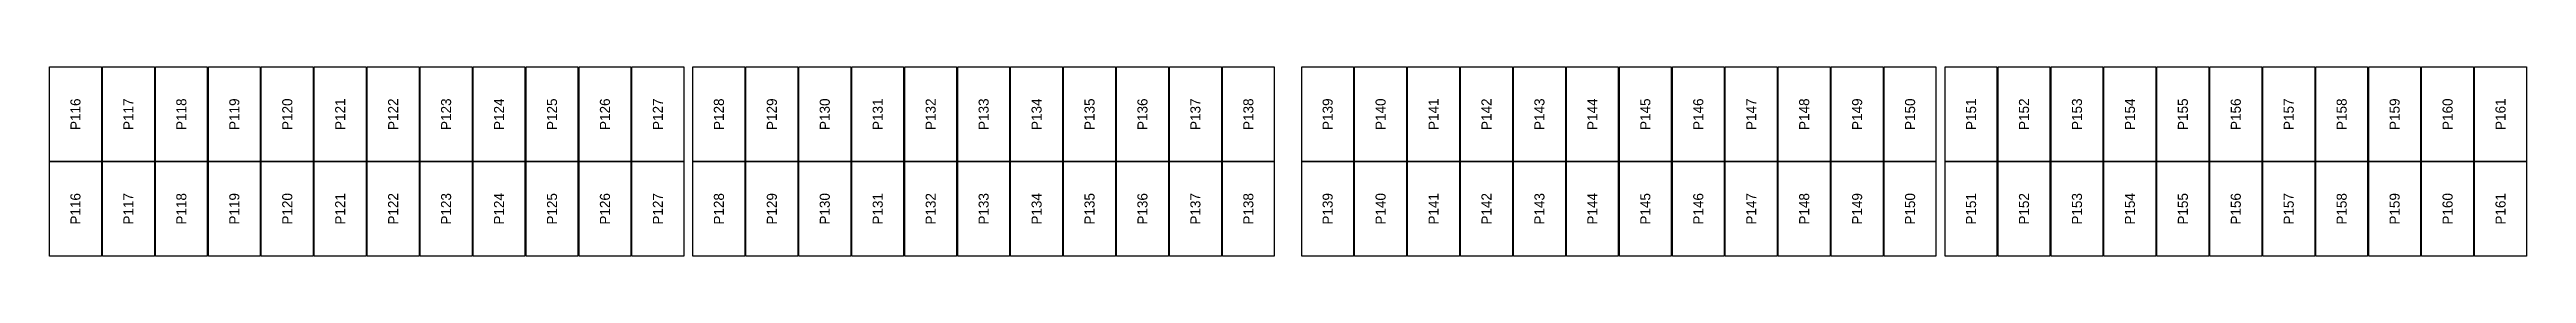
# Model space of a CAD drawing. Extents: x 296295 to 296770, y 651564 to 652121.
# Drawn here: x 296700.2 to 296754.3, y 651824.1 to 651828.3 of the extents above; entities that cross this region are included whole.
import ezdxf
from ezdxf.enums import TextEntityAlignment as Align

# ---------------------------------------------------------------- set-up
doc = ezdxf.new("R2010")
doc.units = 0

msp = doc.modelspace()

# ---------------------------------------------------------------- texts
at = {"layer": 'PANEL_POSITION'}
for s, p in [('P116', (296700.727, 651827.243)), ('P117', (296701.885, 651827.243)), ('P118', (296703.043, 651827.243)), ('P119', (296704.201, 651827.243)), ('P120', (296705.359, 651827.243)), ('P121', (296706.517, 651827.243)), ('P122', (296707.675, 651827.243)), ('P123', (296708.833, 651827.243)), ('P124', (296709.991, 651827.243)), ('P125', (296711.149, 651827.243)), ('P126', (296712.307, 651827.243)), ('P127', (296713.465, 651827.243)), ('P128', (296714.799, 651827.243)), ('P129', (296715.957, 651827.243)), ('P130', (296717.115, 651827.243)), ('P131', (296718.273, 651827.243)), ('P132', (296719.431, 651827.243)), ('P133', (296720.589, 651827.243)), ('P134', (296721.747, 651827.243)), ('P135', (296722.905, 651827.243)), ('P136', (296724.063, 651827.243)), ('P137', (296725.221, 651827.243)), ('P138', (296726.379, 651827.243)), ('P139', (296728.113, 651827.243)), ('P140', (296729.271, 651827.243)), ('P141', (296730.429, 651827.243)), ('P142', (296731.587, 651827.243)), ('P143', (296732.745, 651827.243)), ('P144', (296733.903, 651827.243)), ('P145', (296735.061, 651827.243)), ('P146', (296736.219, 651827.243)), ('P147', (296737.377, 651827.243)), ('P148', (296738.535, 651827.243)), ('P149', (296739.693, 651827.243)), ('P150', (296740.851, 651827.243)), ('P151', (296742.185, 651827.243)), ('P152', (296743.343, 651827.243)), ('P153', (296744.501, 651827.243)), ('P154', (296745.659, 651827.243)), ('P155', (296746.817, 651827.243)), ('P156', (296747.975, 651827.243)), ('P157', (296749.133, 651827.243)), ('P158', (296750.291, 651827.243)), ('P159', (296751.449, 651827.243)), ('P160', (296752.607, 651827.243)), ('P161', (296753.765, 651827.243)), ('P116', (296700.727, 651825.18)), ('P117', (296701.885, 651825.18)), ('P118', (296703.043, 651825.18)), ('P119', (296704.201, 651825.18)), ('P120', (296705.359, 651825.18)), ('P121', (296706.517, 651825.18)), ('P122', (296707.675, 651825.18)), ('P123', (296708.833, 651825.18)), ('P124', (296709.991, 651825.18)), ('P125', (296711.149, 651825.18)), ('P126', (296712.307, 651825.18)), ('P127', (296713.465, 651825.18)), ('P128', (296714.799, 651825.18)), ('P129', (296715.957, 651825.18)), ('P130', (296717.115, 651825.18)), ('P131', (296718.273, 651825.18)), ('P132', (296719.431, 651825.18)), ('P133', (296720.589, 651825.18)), ('P134', (296721.747, 651825.18)), ('P135', (296722.905, 651825.18)), ('P136', (296724.063, 651825.18)), ('P137', (296725.221, 651825.18)), ('P138', (296726.379, 651825.18)), ('P139', (296728.113, 651825.18)), ('P140', (296729.271, 651825.18)), ('P141', (296730.429, 651825.18)), ('P142', (296731.587, 651825.18)), ('P143', (296732.745, 651825.18)), ('P144', (296733.903, 651825.18)), ('P145', (296735.061, 651825.18)), ('P146', (296736.219, 651825.18)), ('P147', (296737.377, 651825.18)), ('P148', (296738.535, 651825.18)), ('P149', (296739.693, 651825.18)), ('P150', (296740.851, 651825.18)), ('P151', (296742.185, 651825.18)), ('P152', (296743.343, 651825.18)), ('P153', (296744.501, 651825.18)), ('P154', (296745.659, 651825.18)), ('P155', (296746.817, 651825.18)), ('P156', (296747.975, 651825.18)), ('P157', (296749.133, 651825.18)), ('P158', (296750.291, 651825.18)), ('P159', (296751.449, 651825.18)), ('P160', (296752.607, 651825.18)), ('P161', (296753.765, 651825.18))]:
    msp.add_text(s, height=0.22, rotation=90, dxfattribs=at).set_placement(p, align=Align.MIDDLE_CENTER)

# ---------------------------------------------------------------- linework, layer by layer
at = {"layer": 'PANELS_MASTER'}
for points in [[(296700.16, 651828.275), (296701.294, 651828.275), (296701.294, 651826.212), (296700.16, 651826.212)], [(296701.318, 651828.275), (296702.452, 651828.275), (296702.452, 651826.212), (296701.318, 651826.212)], [(296702.476, 651828.275), (296703.61, 651828.275), (296703.61, 651826.212), (296702.476, 651826.212)], [(296703.634, 651828.275), (296704.768, 651828.275), (296704.768, 651826.212), (296703.634, 651826.212)], [(296704.792, 651828.275), (296705.926, 651828.275), (296705.926, 651826.212), (296704.792, 651826.212)], [(296705.95, 651828.275), (296707.084, 651828.275), (296707.084, 651826.212), (296705.95, 651826.212)], [(296707.108, 651828.275), (296708.242, 651828.275), (296708.242, 651826.212), (296707.108, 651826.212)], [(296708.266, 651828.275), (296709.4, 651828.275), (296709.4, 651826.212), (296708.266, 651826.212)], [(296709.424, 651828.275), (296710.558, 651828.275), (296710.558, 651826.212), (296709.424, 651826.212)], [(296710.582, 651828.275), (296711.716, 651828.275), (296711.716, 651826.212), (296710.582, 651826.212)], [(296711.74, 651828.275), (296712.874, 651828.275), (296712.874, 651826.212), (296711.74, 651826.212)], [(296712.898, 651828.275), (296714.032, 651828.275), (296714.032, 651826.212), (296712.898, 651826.212)], [(296714.232, 651828.275), (296715.366, 651828.275), (296715.366, 651826.212), (296714.232, 651826.212)], [(296715.39, 651828.275), (296716.524, 651828.275), (296716.524, 651826.212), (296715.39, 651826.212)], [(296716.548, 651828.275), (296717.682, 651828.275), (296717.682, 651826.212), (296716.548, 651826.212)], [(296717.706, 651828.275), (296718.84, 651828.275), (296718.84, 651826.212), (296717.706, 651826.212)], [(296718.864, 651828.275), (296719.998, 651828.275), (296719.998, 651826.212), (296718.864, 651826.212)], [(296720.022, 651828.275), (296721.156, 651828.275), (296721.156, 651826.212), (296720.022, 651826.212)], [(296721.18, 651828.275), (296722.314, 651828.275), (296722.314, 651826.212), (296721.18, 651826.212)], [(296722.338, 651828.275), (296723.472, 651828.275), (296723.472, 651826.212), (296722.338, 651826.212)], [(296723.496, 651828.275), (296724.63, 651828.275), (296724.63, 651826.212), (296723.496, 651826.212)], [(296724.654, 651828.275), (296725.788, 651828.275), (296725.788, 651826.212), (296724.654, 651826.212)], [(296725.812, 651828.275), (296726.946, 651828.275), (296726.946, 651826.212), (296725.812, 651826.212)], [(296727.546, 651828.275), (296728.68, 651828.275), (296728.68, 651826.212), (296727.546, 651826.212)], [(296728.704, 651828.275), (296729.838, 651828.275), (296729.838, 651826.212), (296728.704, 651826.212)], [(296729.862, 651828.275), (296730.996, 651828.275), (296730.996, 651826.212), (296729.862, 651826.212)], [(296731.02, 651828.275), (296732.154, 651828.275), (296732.154, 651826.212), (296731.02, 651826.212)], [(296732.178, 651828.275), (296733.312, 651828.275), (296733.312, 651826.212), (296732.178, 651826.212)], [(296733.336, 651828.275), (296734.47, 651828.275), (296734.47, 651826.212), (296733.336, 651826.212)], [(296734.494, 651828.275), (296735.628, 651828.275), (296735.628, 651826.212), (296734.494, 651826.212)], [(296735.652, 651828.275), (296736.786, 651828.275), (296736.786, 651826.212), (296735.652, 651826.212)], [(296736.81, 651828.275), (296737.944, 651828.275), (296737.944, 651826.212), (296736.81, 651826.212)], [(296737.968, 651828.275), (296739.102, 651828.275), (296739.102, 651826.212), (296737.968, 651826.212)], [(296739.126, 651828.275), (296740.26, 651828.275), (296740.26, 651826.212), (296739.126, 651826.212)], [(296740.284, 651828.275), (296741.418, 651828.275), (296741.418, 651826.212), (296740.284, 651826.212)], [(296741.618, 651828.275), (296742.752, 651828.275), (296742.752, 651826.212), (296741.618, 651826.212)], [(296742.776, 651828.275), (296743.91, 651828.275), (296743.91, 651826.212), (296742.776, 651826.212)], [(296743.934, 651828.275), (296745.068, 651828.275), (296745.068, 651826.212), (296743.934, 651826.212)], [(296745.092, 651828.275), (296746.226, 651828.275), (296746.226, 651826.212), (296745.092, 651826.212)], [(296746.25, 651828.275), (296747.384, 651828.275), (296747.384, 651826.212), (296746.25, 651826.212)], [(296747.408, 651828.275), (296748.542, 651828.275), (296748.542, 651826.212), (296747.408, 651826.212)], [(296748.566, 651828.275), (296749.7, 651828.275), (296749.7, 651826.212), (296748.566, 651826.212)], [(296749.724, 651828.275), (296750.858, 651828.275), (296750.858, 651826.212), (296749.724, 651826.212)], [(296750.882, 651828.275), (296752.016, 651828.275), (296752.016, 651826.212), (296750.882, 651826.212)], [(296752.04, 651828.275), (296753.174, 651828.275), (296753.174, 651826.212), (296752.04, 651826.212)], [(296753.198, 651828.275), (296754.332, 651828.275), (296754.332, 651826.212), (296753.198, 651826.212)], [(296700.16, 651826.212), (296701.294, 651826.212), (296701.294, 651824.149), (296700.16, 651824.149)], [(296701.318, 651826.212), (296702.452, 651826.212), (296702.452, 651824.149), (296701.318, 651824.149)], [(296702.476, 651826.212), (296703.61, 651826.212), (296703.61, 651824.149), (296702.476, 651824.149)], [(296703.634, 651826.212), (296704.768, 651826.212), (296704.768, 651824.149), (296703.634, 651824.149)], [(296704.792, 651826.212), (296705.926, 651826.212), (296705.926, 651824.149), (296704.792, 651824.149)], [(296705.95, 651826.212), (296707.084, 651826.212), (296707.084, 651824.149), (296705.95, 651824.149)], [(296707.108, 651826.212), (296708.242, 651826.212), (296708.242, 651824.149), (296707.108, 651824.149)], [(296708.266, 651826.212), (296709.4, 651826.212), (296709.4, 651824.149), (296708.266, 651824.149)], [(296709.424, 651826.212), (296710.558, 651826.212), (296710.558, 651824.149), (296709.424, 651824.149)], [(296710.582, 651826.212), (296711.716, 651826.212), (296711.716, 651824.149), (296710.582, 651824.149)], [(296711.74, 651826.212), (296712.874, 651826.212), (296712.874, 651824.149), (296711.74, 651824.149)], [(296712.898, 651826.212), (296714.032, 651826.212), (296714.032, 651824.149), (296712.898, 651824.149)], [(296714.232, 651826.212), (296715.366, 651826.212), (296715.366, 651824.149), (296714.232, 651824.149)], [(296715.39, 651826.212), (296716.524, 651826.212), (296716.524, 651824.149), (296715.39, 651824.149)], [(296716.548, 651826.212), (296717.682, 651826.212), (296717.682, 651824.149), (296716.548, 651824.149)], [(296717.706, 651826.212), (296718.84, 651826.212), (296718.84, 651824.149), (296717.706, 651824.149)], [(296718.864, 651826.212), (296719.998, 651826.212), (296719.998, 651824.149), (296718.864, 651824.149)], [(296720.022, 651826.212), (296721.156, 651826.212), (296721.156, 651824.149), (296720.022, 651824.149)], [(296721.18, 651826.212), (296722.314, 651826.212), (296722.314, 651824.149), (296721.18, 651824.149)], [(296722.338, 651826.212), (296723.472, 651826.212), (296723.472, 651824.149), (296722.338, 651824.149)], [(296723.496, 651826.212), (296724.63, 651826.212), (296724.63, 651824.149), (296723.496, 651824.149)], [(296724.654, 651826.212), (296725.788, 651826.212), (296725.788, 651824.149), (296724.654, 651824.149)], [(296725.812, 651826.212), (296726.946, 651826.212), (296726.946, 651824.149), (296725.812, 651824.149)], [(296727.546, 651826.212), (296728.68, 651826.212), (296728.68, 651824.149), (296727.546, 651824.149)], [(296728.704, 651826.212), (296729.838, 651826.212), (296729.838, 651824.149), (296728.704, 651824.149)], [(296729.862, 651826.212), (296730.996, 651826.212), (296730.996, 651824.149), (296729.862, 651824.149)], [(296731.02, 651826.212), (296732.154, 651826.212), (296732.154, 651824.149), (296731.02, 651824.149)], [(296732.178, 651826.212), (296733.312, 651826.212), (296733.312, 651824.149), (296732.178, 651824.149)], [(296733.336, 651826.212), (296734.47, 651826.212), (296734.47, 651824.149), (296733.336, 651824.149)], [(296734.494, 651826.212), (296735.628, 651826.212), (296735.628, 651824.149), (296734.494, 651824.149)], [(296735.652, 651826.212), (296736.786, 651826.212), (296736.786, 651824.149), (296735.652, 651824.149)], [(296736.81, 651826.212), (296737.944, 651826.212), (296737.944, 651824.149), (296736.81, 651824.149)], [(296737.968, 651826.212), (296739.102, 651826.212), (296739.102, 651824.149), (296737.968, 651824.149)], [(296739.126, 651826.212), (296740.26, 651826.212), (296740.26, 651824.149), (296739.126, 651824.149)], [(296740.284, 651826.212), (296741.418, 651826.212), (296741.418, 651824.149), (296740.284, 651824.149)], [(296741.618, 651826.212), (296742.752, 651826.212), (296742.752, 651824.149), (296741.618, 651824.149)], [(296742.776, 651826.212), (296743.91, 651826.212), (296743.91, 651824.149), (296742.776, 651824.149)], [(296743.934, 651826.212), (296745.068, 651826.212), (296745.068, 651824.149), (296743.934, 651824.149)], [(296745.092, 651826.212), (296746.226, 651826.212), (296746.226, 651824.149), (296745.092, 651824.149)], [(296746.25, 651826.212), (296747.384, 651826.212), (296747.384, 651824.149), (296746.25, 651824.149)], [(296747.408, 651826.212), (296748.542, 651826.212), (296748.542, 651824.149), (296747.408, 651824.149)], [(296748.566, 651826.212), (296749.7, 651826.212), (296749.7, 651824.149), (296748.566, 651824.149)], [(296749.724, 651826.212), (296750.858, 651826.212), (296750.858, 651824.149), (296749.724, 651824.149)], [(296750.882, 651826.212), (296752.016, 651826.212), (296752.016, 651824.149), (296750.882, 651824.149)], [(296752.04, 651826.212), (296753.174, 651826.212), (296753.174, 651824.149), (296752.04, 651824.149)], [(296753.198, 651826.212), (296754.332, 651826.212), (296754.332, 651824.149), (296753.198, 651824.149)]]:
    msp.add_lwpolyline(points, close=True, dxfattribs=at)

msp.set_redraw_order([(e.dxf.handle, doc.entitydb.next_handle()) for e in msp.query("TEXT MTEXT ATTDEF DIMENSION ARC_DIMENSION")])  # texts and dimensions are drawn at this point

doc.saveas('drawing.dxf')
